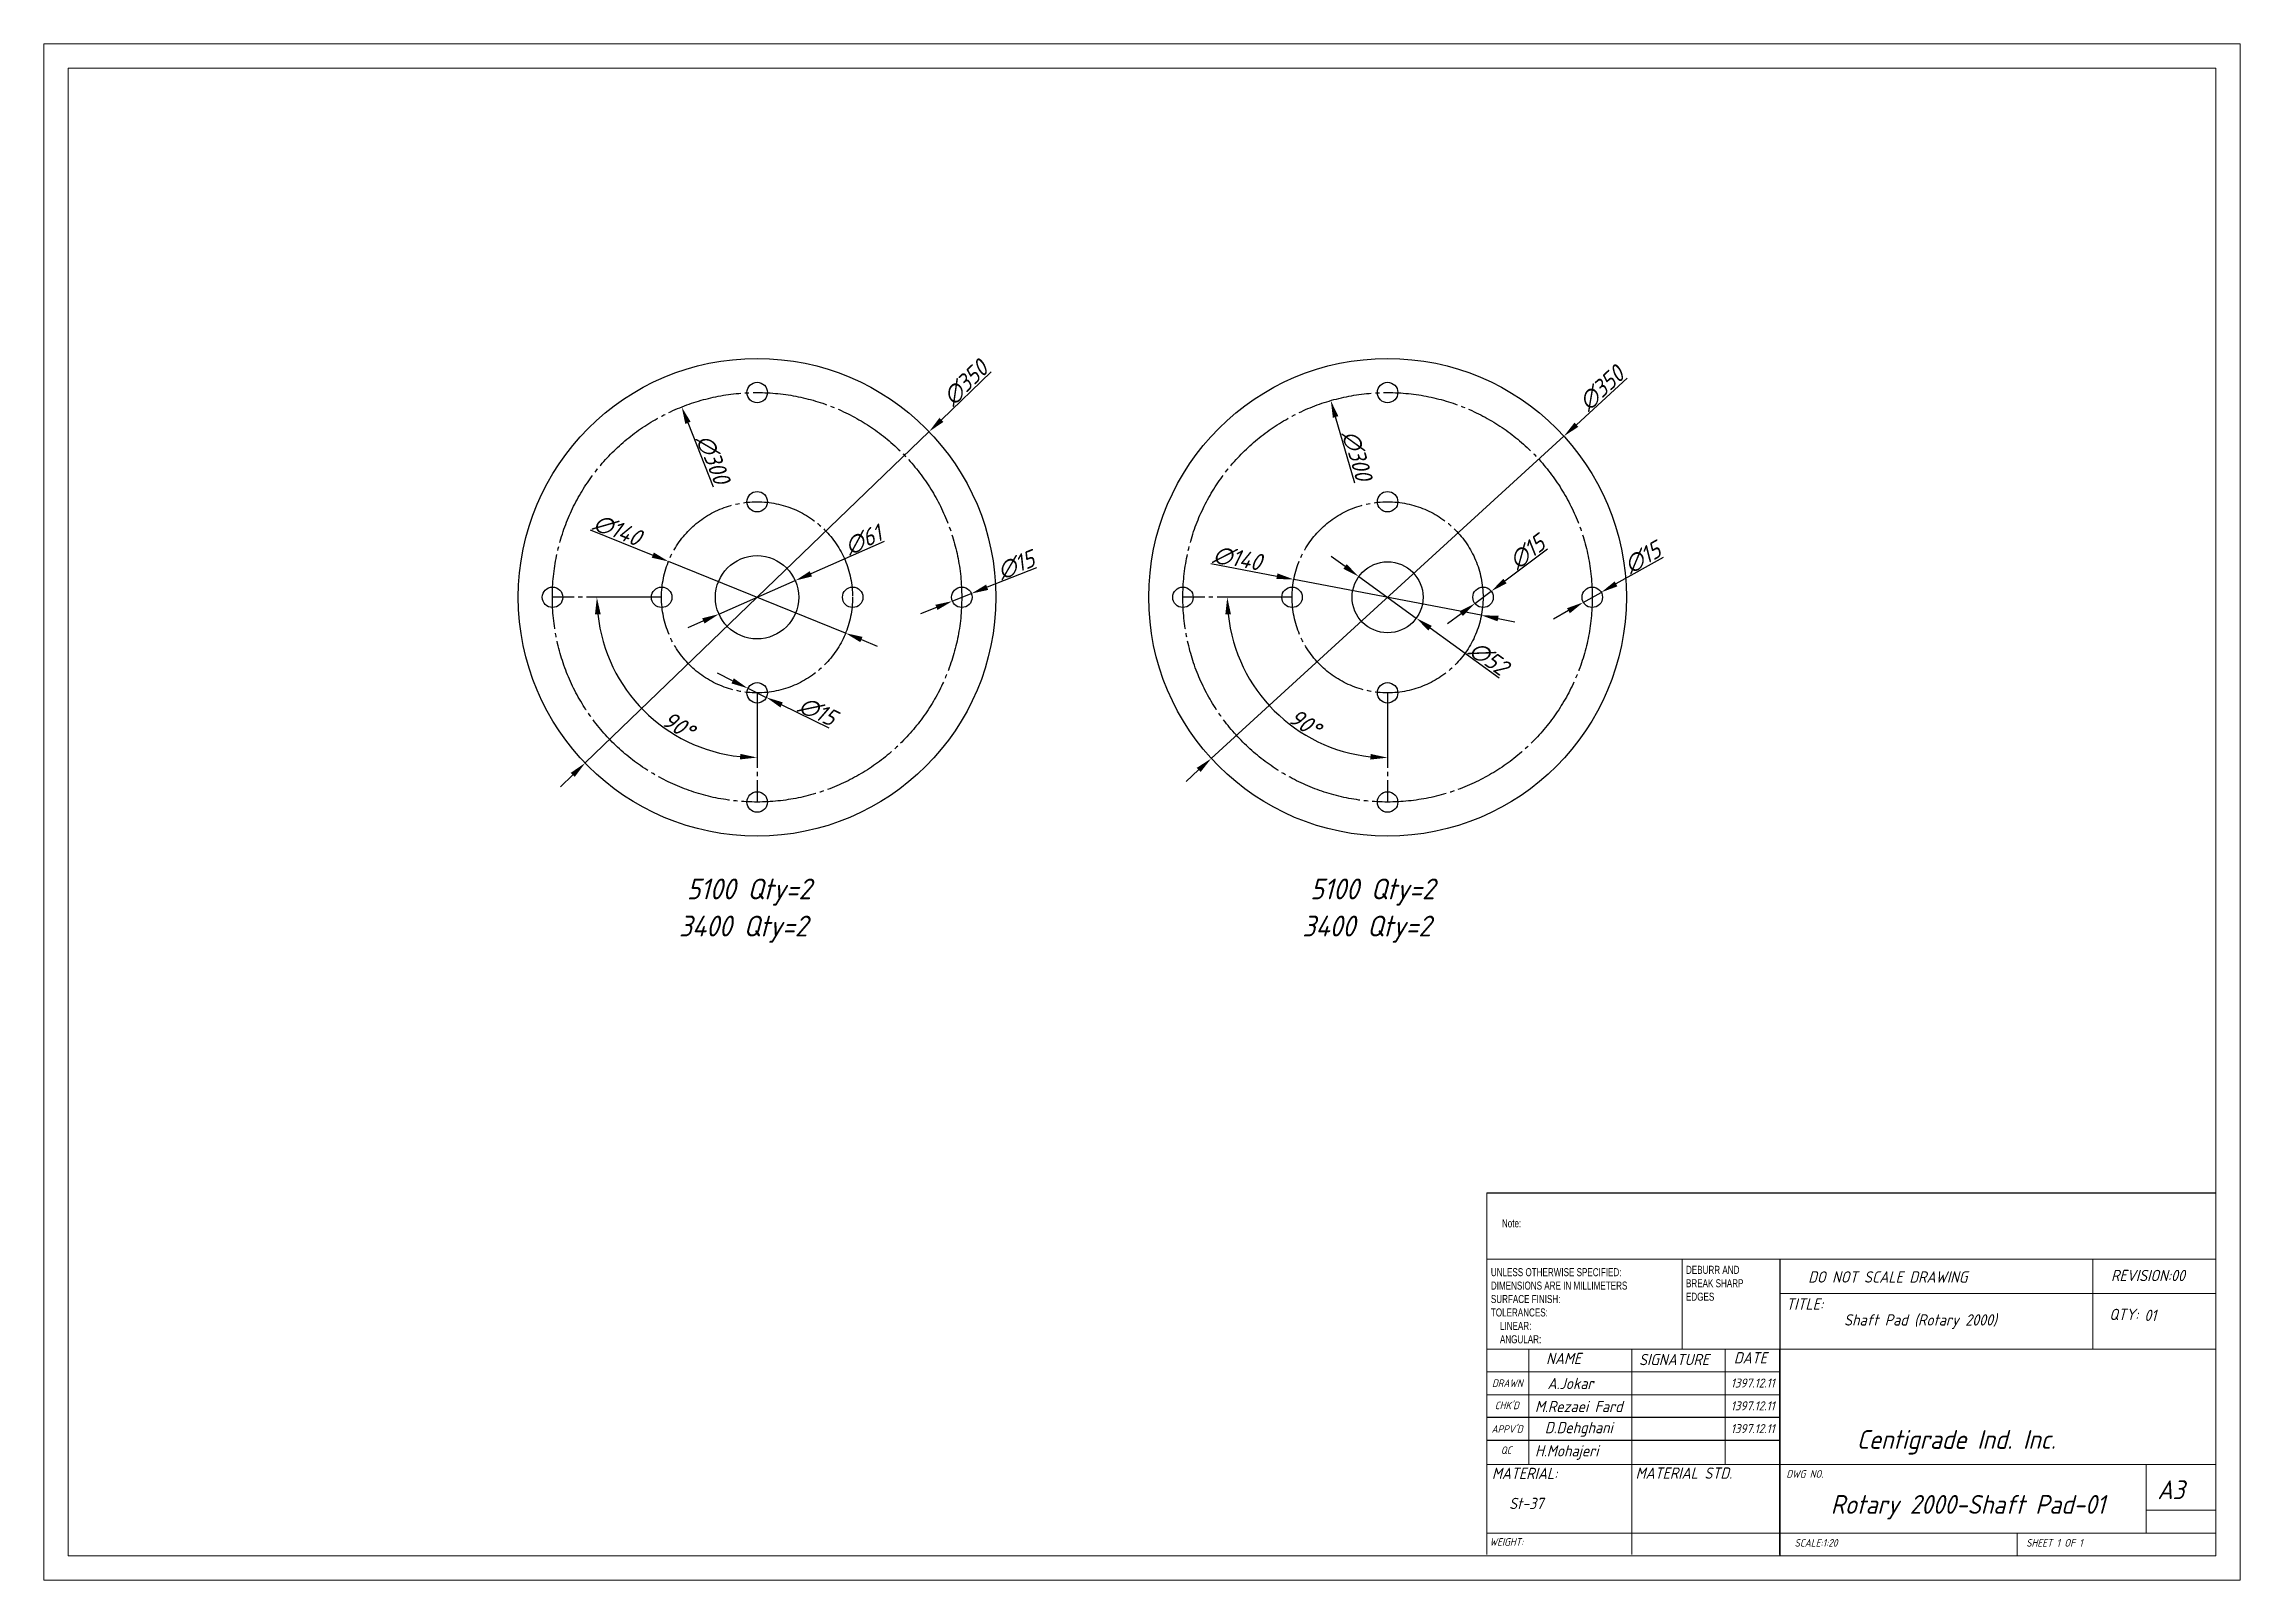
# Model space of a CAD drawing. Header units: millimetres. Extents: x -375 to 6063, y 6933 to 8058.
# Drawn here: x 1234 to 2844, y 6933 to 8058 of the extents above; entities that cross this region are included whole.
import ezdxf

# ---------------------------------------------------------------- set-up
doc = ezdxf.new("R2010")
doc.units = ezdxf.units.MM
doc.header["$LTSCALE"] = 5
doc.linetypes.add('JIS_08_11', pattern=[12.8, 11, -0.6, 0.6, -0.6])
doc.styles.add('GENISO', font='geniso.shx', dxfattribs={"oblique": 15})
doc.styles.add('SLDTEXTSTYLE0', font='TXT', dxfattribs={"width": 0.75})
doc.dimstyles.new('Scale', dxfattribs={"dimscale": 5, "dimtxt": 2.5, "dimasz": 2.5, "dimexe": 1, "dimexo": 1, "dimgap": 0.2, "dimtad": 1, "dimdec": 0, "dimzin": 0, "dimtxsty": 'GENISO', "dimcen": 2.5, "dimclrd": 1, "dimclre": 1, "dimclrt": 256, "dimadec": 0, "dimazin": 0, "dimtfac": 1, "dimtdec": 0, "dimtmove": 0, "dimatfit": 3, "dimfxl": 1, "dimtzin": 0, "dimlwd": -1, "dimlwe": -1, "dimarcsym": 0})

msp = doc.modelspace()

# ---------------------------------------------------------------- texts
at = {"style": 'GENISO', "oblique": 15}
for s, p in [('5100 Qty=2', (1705.2, 7431.6)), ('5100 Qty=2', (2162.1, 7431.6)), ('3400 Qty=2', (1699.4, 7404.4)), ('3400 Qty=2', (2156.3, 7404.4))]:
    msp.add_text(s, height=15.25, dxfattribs=at).set_placement(p)
at = {"color": 7, "linetype": 'ByBlock', "lineweight": 9, "insert": (2302.6, 7197.2), "char_height": 5.9, "attachment_point": 1, "style": 'SLDTEXTSTYLE0'}
msp.add_mtext('Note:', dxfattribs=at)
at = {"attachment_point": 5, "style": 'GENISO'}
for s, insert, char_height in [('DO NOT SCALE DRAWING', (2585.4, 7154.9), 8.264), ('REVISION:00', (2776.1, 7156), 8.264), ('TITLE:', (2524.5, 7135.1), 8.26), ('QTY:', (2758.4, 7127.5), 8.26), ('01', (2777.8, 7126.8), 8.26), ('Shaft Pad (Rotary 2000)', (2609.3, 7122.2), 8.264), ('NAME', (2347.8, 7095.2), 8.26), ('SIGNATURE', (2428.7, 7094.4), 8.26), ('DATE', (2484.7, 7095.7), 8.26), ('DRAWN', (2306.6, 7077.1), 5.51), ('A.Jokar', (2352.8, 7076.9), 8.26), ('1397.12.11', (2486.4, 7077.2), 6.61), ("CHK'D", (2306.2, 7060.8), 5.51), ('M.Rezaei Fard', (2358.9, 7060), 8.264), ('1397.12.11', (2486.4, 7060.5), 6.61), ("APPV'D", (2306.4, 7043.5), 5.51), ('D.Dehghani', (2358.9, 7043.3), 8.26), ('1397.12.11', (2486.4, 7043.8), 6.61), ('Centigrade Ind. Inc.', (2635.5, 7033.8), 13.773), ('QC', (2305.7, 7028), 5.51), ('H.Mohajeri', (2350.1, 7026.3), 8.26), ('MATERIAL:', (2319.3, 7011), 8.26), ('MATERIAL STD.', (2435.9, 7011.2), 8.264), ('DWG NO.', (2524.6, 7010.6), 5.51), ('A3', (2792.9, 6999), 13.77), ('St-37', (2320.4, 6989), 8.26), ('Rotary 2000-Shaft Pad-01', (2644.1, 6986.2), 13.773), ('WEIGHT:', (2305.9, 6960.8), 5.51), ('SCALE:1:20', (2532.8, 6960.1), 5.51), ('SHEET 1 OF 1', (2707.5, 6960.1), 5.509)]:
    msp.add_mtext(s, dxfattribs=dict(at, insert=insert, char_height=char_height))

# ---------------------------------------------------------------- blocks, each defined once
blk = doc.blocks.new('*U65')
for centre in [(-40, 0), (40, 0)]:
    blk.add_circle(centre, 7.5)
blk = doc.blocks.new('*U67')
at = {"color": 0, "linetype": 'ByBlock', "lineweight": -2, "transparency": 16777216}
for p, rotation in [((1093.8, 746.3), 90), ((983.8, 636.3), 180), ((1093.8, 526.3), 270)]:
    blk.add_blockref('*U65', p, dxfattribs=dict(at, rotation=rotation))
blk.add_blockref('*U65', (1203.8, 636.3), dxfattribs=at)
blk = doc.blocks.new('*U68')
for centre in [(-40, 0), (40, 0)]:
    blk.add_circle(centre, 7.5)
blk = doc.blocks.new('*U69')
at = {"color": 0, "linetype": 'ByBlock', "lineweight": -2, "transparency": 16777216}
for p, rotation in [((1093.8, 746.3), 90), ((983.8, 636.3), 180), ((1093.8, 526.3), 270)]:
    blk.add_blockref('*U68', p, dxfattribs=dict(at, rotation=rotation))
blk.add_blockref('*U68', (1203.8, 636.3), dxfattribs=at)
blk = doc.blocks.new('SW_NOTE_0')
at = {"color": 0, "linetype": 'Continuous', "lineweight": 0, "char_height": 1.5, "attachment_point": 1, "style": 'SLDTEXTSTYLE0'}
for s, insert in [('UNLESS OTHERWISE SPECIFIED:', (0, 1.93)), ('SURFACE FINISH:', (0, -3.07)), ('DIMENSIONS ARE IN MILLIMETERS', (0, -0.57)), ('TOLERANCES:', (0, -5.57)), ('LINEAR:', (1.69, -8.07)), ('ANGULAR:', (1.69, -10.57))]:
    blk.add_mtext(s, dxfattribs=dict(at, insert=insert))
blk = doc.blocks.new('SW_NOTE_1')
at = {"color": 0, "linetype": 'Continuous', "lineweight": 0, "char_height": 1.5, "attachment_point": 1, "style": 'SLDTEXTSTYLE0'}
for s, insert in [('DEBURR AND', (0, 1.93)), ('BREAK SHARP', (0, -0.57)), ('EDGES', (0, -3.07))]:
    blk.add_mtext(s, dxfattribs=dict(at, insert=insert))
blk = doc.blocks.new('*D83')
at = {"color": 1, "transparency": 16777216}
for p, q in [((1928.3, 7818), (1891.8, 7782.9)), ((1630.7, 7531.5), (1882.8, 7774.3)), ((1621.7, 7522.8), (1612.7, 7514.1))]:
    blk.add_line(p, q, dxfattribs=at)
for points in [[(1890.4, 7784.4), (1893.3, 7781.4), (1882.8, 7774.3)], [(1620.2, 7524.3), (1623.1, 7521.3), (1630.7, 7531.5)]]:
    blk.add_solid(points, dxfattribs=at)
at = {"layer": 'Defpoints', "color": 0, "transparency": 16777216}
for p in [(1882.8, 7774.3), (1630.7, 7531.5)]:
    blk.add_point(p, dxfattribs=at)
at = {"transparency": 16777216, "insert": (1909.5, 7810), "char_height": 12.5, "attachment_point": 5, "rotation": 43.9201, "style": 'GENISO'}
blk.add_mtext('∅350', dxfattribs=at)
blk = doc.blocks.new('*D84')
at = {"color": 1, "transparency": 16777216}
blk.add_line((1724.7, 7733.6), (1706.1, 7780.7), dxfattribs=at)
blk.add_solid([(1708, 7781.5), (1704.1, 7779.9), (1701.5, 7792.3)], dxfattribs=at)
at = {"layer": 'Defpoints', "color": 0, "transparency": 16777216}
for p in [(1701.5, 7792.3), (1812, 7513.4)]:
    blk.add_point(p, dxfattribs=at)
at = {"transparency": 16777216, "insert": (1724.4, 7754), "char_height": 12.5, "attachment_point": 5, "rotation": 291.6281, "style": 'GENISO'}
blk.add_mtext('∅300', dxfattribs=at)
blk = doc.blocks.new('*D85')
at = {"color": 1, "transparency": 16777216}
for p, q in [((1634.5, 7702.3), (1680.3, 7683.8)), ((1821.6, 7626.6), (1691.9, 7679.1)), ((1833.2, 7621.9), (1844.8, 7617.2))]:
    blk.add_line(p, q, dxfattribs=at)
for points in [[(1681.1, 7685.7), (1679.5, 7681.9), (1691.9, 7679.1)], [(1834, 7623.9), (1832.4, 7620), (1821.6, 7626.6)]]:
    blk.add_solid(points, dxfattribs=at)
at = {"layer": 'Defpoints', "color": 0, "transparency": 16777216}
for p in [(1691.9, 7679.1), (1821.6, 7626.6)]:
    blk.add_point(p, dxfattribs=at)
at = {"transparency": 16777216, "insert": (1654.3, 7702.1), "char_height": 12.5, "attachment_point": 5, "rotation": 337.9768, "style": 'GENISO'}
blk.add_mtext('∅140', dxfattribs=at)
blk = doc.blocks.new('*D72')
at = {"color": 1, "transparency": 16777216}
for p, q in [((1849.9, 7693.7), (1796.1, 7670.1)), ((1728.8, 7640.6), (1784.7, 7665.1)), ((1717.4, 7635.6), (1705.9, 7630.6))]:
    blk.add_line(p, q, dxfattribs=at)
for points in [[(1795.3, 7672), (1797, 7668.2), (1784.7, 7665.1)], [(1716.5, 7637.5), (1718.2, 7633.7), (1728.8, 7640.6)]]:
    blk.add_solid(points, dxfattribs=at)
at = {"layer": 'Defpoints', "color": 0, "transparency": 16777216}
for p in [(1784.7, 7665.1), (1728.8, 7640.6)]:
    blk.add_point(p, dxfattribs=at)
at = {"transparency": 16777216, "insert": (1834.6, 7694.9), "char_height": 12.5, "attachment_point": 5, "rotation": 23.6685, "style": 'GENISO'}
blk.add_mtext('∅61', dxfattribs=at)
blk = doc.blocks.new('*D73')
at = {"color": 1, "transparency": 16777216}
for p, q in [((1738.8, 7591.7), (1727.6, 7597.2)), ((1750, 7586.2), (1763.5, 7579.6)), ((1809.6, 7556.9), (1774.7, 7574.1))]:
    blk.add_line(p, q, dxfattribs=at)
for points in [[(1739.7, 7593.5), (1737.9, 7589.8), (1750, 7586.2)], [(1775.6, 7575.9), (1773.8, 7572.2), (1763.5, 7579.6)]]:
    blk.add_solid(points, dxfattribs=at)
at = {"layer": 'Defpoints', "color": 0, "transparency": 16777216}
for p in [(1750, 7586.2), (1763.5, 7579.6)]:
    blk.add_point(p, dxfattribs=at)
at = {"transparency": 16777216, "insert": (1801, 7569.3), "char_height": 12.5, "attachment_point": 5, "rotation": 333.8876, "style": 'GENISO'}
blk.add_mtext('∅15', dxfattribs=at)
blk = doc.blocks.new('*D74')
at = {"color": 1, "transparency": 16777216}
for p, q in [((1961.5, 7674.6), (1925.3, 7660.2)), ((1888.2, 7645.5), (1876.5, 7640.9)), ((1899.8, 7650.1), (1913.7, 7655.6))]:
    blk.add_line(p, q, dxfattribs=at)
for points in [[(1924.6, 7662.2), (1926.1, 7658.3), (1913.7, 7655.6)], [(1887.4, 7647.4), (1888.9, 7643.6), (1899.8, 7650.1)]]:
    blk.add_solid(points, dxfattribs=at)
at = {"layer": 'Defpoints', "color": 0, "transparency": 16777216}
for p in [(1899.8, 7650.1), (1913.7, 7655.6)]:
    blk.add_point(p, dxfattribs=at)
at = {"transparency": 16777216, "insert": (1946.5, 7676.5), "char_height": 12.5, "attachment_point": 5, "rotation": 21.6488, "style": 'GENISO'}
blk.add_mtext('∅15', dxfattribs=at)
blk = doc.blocks.new('*D75')
at = {"color": 1, "transparency": 16777216}
for p, q in [((2394.5, 7813.5), (2357.2, 7779.3)), ((2089.6, 7534.8), (2348, 7770.9)), ((2080.3, 7526.4), (2071.1, 7518))]:
    blk.add_line(p, q, dxfattribs=at)
for points in [[(2355.8, 7780.9), (2358.6, 7777.8), (2348, 7770.9)], [(2078.9, 7527.9), (2081.8, 7524.9), (2089.6, 7534.8)]]:
    blk.add_solid(points, dxfattribs=at)
at = {"layer": 'Defpoints', "color": 0, "transparency": 16777216}
for p in [(2348, 7770.9), (2089.6, 7534.8)]:
    blk.add_point(p, dxfattribs=at)
at = {"transparency": 16777216, "insert": (2375.6, 7806), "char_height": 12.5, "attachment_point": 5, "rotation": 42.418, "style": 'GENISO'}
blk.add_mtext('∅350', dxfattribs=at)
blk = doc.blocks.new('*D76')
at = {"color": 1, "transparency": 16777216}
for p, q in [((2420.8, 7682.1), (2386.2, 7662.7)), ((2362.2, 7649.2), (2375.3, 7656.5)), ((2351.3, 7643.1), (2340.4, 7636.9))]:
    blk.add_line(p, q, dxfattribs=at)
for points in [[(2385.2, 7664.5), (2387.2, 7660.9), (2375.3, 7656.5)], [(2350.3, 7644.9), (2352.4, 7641.2), (2362.2, 7649.2)]]:
    blk.add_solid(points, dxfattribs=at)
at = {"layer": 'Defpoints', "color": 0, "transparency": 16777216}
for p in [(2362.2, 7649.2), (2375.3, 7656.5)]:
    blk.add_point(p, dxfattribs=at)
at = {"transparency": 16777216, "insert": (2405.7, 7682), "char_height": 12.5, "attachment_point": 5, "rotation": 29.3685, "style": 'GENISO'}
blk.add_mtext('∅15', dxfattribs=at)
blk = doc.blocks.new('*D77')
at = {"color": 1, "transparency": 16777216}
for p, q in [((2336, 7688.1), (2304.8, 7664.8)), ((2282.8, 7648.4), (2294.8, 7657.3)), ((2272.7, 7640.9), (2262.7, 7633.4))]:
    blk.add_line(p, q, dxfattribs=at)
for points in [[(2303.6, 7666.5), (2306, 7663.1), (2294.8, 7657.3)], [(2271.5, 7642.6), (2274, 7639.2), (2282.8, 7648.4)]]:
    blk.add_solid(points, dxfattribs=at)
at = {"layer": 'Defpoints', "color": 0, "transparency": 16777216}
for p in [(2282.8, 7648.4), (2294.8, 7657.3)]:
    blk.add_point(p, dxfattribs=at)
at = {"transparency": 16777216, "insert": (2321.1, 7686), "char_height": 12.5, "attachment_point": 5, "rotation": 36.6975, "style": 'GENISO'}
blk.add_mtext('∅15', dxfattribs=at)
blk = doc.blocks.new('*D78')
at = {"color": 1, "transparency": 16777216}
blk.add_line((2194.7, 7736.4), (2180.7, 7785), dxfattribs=at)
blk.add_solid([(2182.7, 7785.6), (2178.7, 7784.4), (2177.2, 7797)], dxfattribs=at)
at = {"layer": 'Defpoints', "color": 0, "transparency": 16777216}
for p in [(2177.2, 7797), (2260.3, 7508.7)]:
    blk.add_point(p, dxfattribs=at)
at = {"transparency": 16777216, "insert": (2196.4, 7756.7), "char_height": 12.5, "attachment_point": 5, "rotation": 286.0743, "style": 'GENISO'}
blk.add_mtext('∅300', dxfattribs=at)
blk = doc.blocks.new('*D79')
at = {"color": 1, "transparency": 16777216}
for p, q in [((2089.3, 7677.6), (2137.7, 7668.3)), ((2287.5, 7639.7), (2150, 7666)), ((2299.8, 7637.4), (2312.1, 7635))]:
    blk.add_line(p, q, dxfattribs=at)
for points in [[(2138.1, 7670.4), (2137.3, 7666.3), (2150, 7666)], [(2300.2, 7639.4), (2299.4, 7635.3), (2287.5, 7639.7)]]:
    blk.add_solid(points, dxfattribs=at)
at = {"layer": 'Defpoints', "color": 0, "transparency": 16777216}
for p in [(2150, 7666), (2287.5, 7639.7)]:
    blk.add_point(p, dxfattribs=at)
at = {"transparency": 16777216, "insert": (2108.7, 7681.3), "char_height": 12.5, "attachment_point": 5, "rotation": 349.1834, "style": 'GENISO'}
blk.add_mtext('∅140', dxfattribs=at)
blk = doc.blocks.new('*D80')
at = {"color": 1, "transparency": 16777216}
for p, q in [((2187.6, 7675.4), (2177.5, 7682.8)), ((2197.7, 7668.1), (2239.8, 7637.6)), ((2300.6, 7593.7), (2250, 7630.3))]:
    blk.add_line(p, q, dxfattribs=at)
for points in [[(2188.8, 7677.1), (2186.4, 7673.8), (2197.7, 7668.1)], [(2251.2, 7632), (2248.7, 7628.6), (2239.8, 7637.6)]]:
    blk.add_solid(points, dxfattribs=at)
at = {"layer": 'Defpoints', "color": 0, "transparency": 16777216}
for p in [(2197.7, 7668.1), (2239.8, 7637.6)]:
    blk.add_point(p, dxfattribs=at)
at = {"transparency": 16777216, "insert": (2292.9, 7608.2), "char_height": 12.5, "attachment_point": 5, "rotation": 324.1046, "style": 'GENISO'}
blk.add_mtext('∅52', dxfattribs=at)
blk = doc.blocks.new('*D93')
at = {"color": 1, "transparency": 16777216}
blk.add_arc((1756.7, 7652.9), 117.4, 186.1034, 263.8966, dxfattribs=at)
for points in [[(1637.9, 7640.3), (1642.1, 7640.5), (1639.3, 7652.9)], [(1744.4, 7538.2), (1744.2, 7534.1), (1756.7, 7535.5)]]:
    blk.add_solid(points, dxfattribs=at)
at = {"layer": 'Defpoints', "color": 0, "transparency": 16777216}
for p in [(1606.7, 7652.9), (1686.7, 7652.9), (1655.1, 7594.2), (1756.7, 7582.9), (1756.7, 7502.9)]:
    blk.add_point(p, dxfattribs=at)
at = {"transparency": 16777216, "insert": (1698.9, 7559.2), "char_height": 12.5, "attachment_point": 5, "rotation": 328.2959, "style": 'GENISO'}
blk.add_mtext('90°', dxfattribs=at)
blk = doc.blocks.new('*D94')
at = {"color": 1, "transparency": 16777216}
blk.add_arc((2218.8, 7652.9), 117.5, 186.0991, 263.9009, dxfattribs=at)
for points in [[(2099.9, 7640.3), (2104, 7640.5), (2101.3, 7652.9)], [(2206.4, 7538.1), (2206.2, 7534), (2218.8, 7535.4)]]:
    blk.add_solid(points, dxfattribs=at)
at = {"layer": 'Defpoints', "color": 0, "transparency": 16777216}
for p in [(2068.8, 7652.9), (2148.8, 7652.9), (2117, 7594.1), (2218.8, 7582.9), (2218.8, 7502.9)]:
    blk.add_point(p, dxfattribs=at)
at = {"transparency": 16777216, "insert": (2158, 7560.9), "char_height": 12.5, "attachment_point": 5, "rotation": 326.5395, "style": 'GENISO'}
blk.add_mtext('90°', dxfattribs=at)

# ---------------------------------------------------------------- dimensions: what is measured, and where the dimension line sits
for p1, p2, picture, middle in [((1630.7, 7531.5), (1882.8, 7774.3), '*D83', (1909.5, 7810)), ((2089.6, 7534.8), (2348, 7770.9), '*D75', (2375.6, 7806)), ((1821.6, 7626.6), (1691.9, 7679.1), '*D85', (1654.3, 7702.1)), ((2287.5, 7639.7), (2150, 7666), '*D79', (2108.7, 7681.3)), ((2282.8, 7648.4), (2294.8, 7657.3), '*D77', (2321.1, 7686)), ((1899.8, 7650.1), (1913.7, 7655.6), '*D74', (1946.5, 7676.5)), ((1750, 7586.2), (1763.5, 7579.6), '*D73', (1801, 7569.3))]:
    dim = msp.add_diameter_dim_2p(p1=p1, p2=p2, dimstyle='Scale')
    dim.commit()
    dim.dimension.update_dxf_attribs({"geometry": picture, "text_midpoint": middle})
for p1, p2, picture, middle in [((1812, 7513.4), (1701.5, 7792.3), '*D84', (1717.7, 7751.4)), ((2260.3, 7508.7), (2177.2, 7797), '*D78', (2189.4, 7754.7)), ((1728.8, 7640.6), (1784.7, 7665.1), '*D72', (1837.5, 7688.3)), ((2362.2, 7649.2), (2375.3, 7656.5), '*D76', (2409.3, 7675.7)), ((2197.7, 7668.1), (2239.8, 7637.6), '*D80', (2288.7, 7602.3))]:
    dim = msp.add_diameter_dim_2p(p1=p1, p2=p2, dimstyle='Scale')
    dim.commit()
    dim.dimension.update_dxf_attribs({"geometry": picture, "text_midpoint": middle, "dimtype": 163})
for base, line1, line2, picture, middle in [((1655.1, 7594.2), ((1686.7, 7652.9), (1606.7, 7652.9)), ((1756.7, 7582.9), (1756.7, 7502.9)), '*D93', (1695.1, 7553)), ((2117, 7594.1), ((2148.8, 7652.9), (2068.8, 7652.9)), ((2218.8, 7582.9), (2218.8, 7502.9)), '*D94', (2154, 7554.9))]:
    dim = msp.add_angular_dim_2l(base=base, line1=line1, line2=line2, dimstyle='Scale')
    dim.commit()
    dim.dimension.update_dxf_attribs({"geometry": picture, "text_midpoint": middle, "dimtype": 162})

# ---------------------------------------------------------------- linework, layer by layer
at = {"linetype": 'JIS_08_11'}
for p, q in [((1686.7, 7652.9), (1606.7, 7652.9)), ((2148.8, 7652.9), (2068.8, 7652.9)), ((1756.7, 7582.9), (1756.7, 7502.9)), ((2218.8, 7582.9), (2218.8, 7502.9))]:
    msp.add_line(p, q, dxfattribs=at)
at = {"color": 7, "linetype": 'ByBlock', "lineweight": 9}
for p, q in [((2291.5, 7216.6), (2291.5, 7168)), ((2291.5, 7168), (2825.9, 7168)), ((2291.5, 7168), (2291.5, 6951.5)), ((2434.7, 7168), (2434.7, 7102.1)), ((2735.7, 7102.1), (2735.7, 7168)), ((2825.9, 7142.9), (2506.3, 7142.9)), ((2825.9, 7102.1), (2291.5, 7102.1)), ((2322.2, 7102.1), (2322.2, 7017.5)), ((2397.7, 7102.1), (2397.7, 6951.5)), ((2466.2, 7102.1), (2466.2, 7017.5)), ((2506.3, 7085.3), (2291.5, 7085.3)), ((2506.3, 7068.6), (2291.5, 7068.6)), ((2332.4, 7017.5), (2291.5, 7017.5)), ((2332.4, 7017.5), (2825.9, 7017.5)), ((2774.7, 6967.3), (2774.7, 7017.5)), ((2825.9, 6984), (2774.7, 6984)), ((2291.5, 6967.3), (2825.9, 6967.3)), ((2680.3, 6950.6), (2680.3, 6967.3))]:
    msp.add_line(p, q, dxfattribs=at)
for p, q in [((2291.5, 7216.6), (2825.9, 7216.6)), ((2506.3, 7168), (2506.3, 6950.6)), ((2506.3, 6951.5), (2506.3, 7102.1)), ((2506.3, 7051.9), (2291.5, 7051.9)), ((2506.3, 7035.2), (2291.5, 7035.2))]:
    msp.add_line(p, q)
for points in [[(2843.6, 8058.3), (2843.6, 6932.8), (1234.1, 6932.8), (1234.1, 8058.3)], [(2825.9, 8040.6), (2825.9, 6950.6), (1251.8, 6950.6), (1251.8, 8040.6)]]:
    msp.add_lwpolyline(points, close=True, dxfattribs=at)
for centre, radius in [((1756.7, 7652.9), 175), ((2218.8, 7652.9), 175), ((1756.7, 7652.9), 30.5), ((2218.8, 7652.9), 26)]:
    msp.add_circle(centre, radius)
at = {"linetype": 'JIS_08_11'}
for centre, radius in [((1756.7, 7652.9), 150), ((2218.8, 7652.9), 150), ((1756.7, 7652.9), 70), ((2218.8, 7652.9), 70)]:
    msp.add_circle(centre, radius, dxfattribs=at)

# ---------------------------------------------------------------- block references
for name, p in [('*U67', (663, 7016.6)), ('*U69', (1125, 7016.6))]:
    msp.add_blockref(name, p)
at = {"color": 7, "linetype": 'ByBlock', "lineweight": 9, "xscale": 3.935238593033644, "yscale": 3.935238593033644, "zscale": 3.935238593033644}
for name, p in [('SW_NOTE_1', (2437.5, 7155.5)), ('SW_NOTE_0', (2294.5, 7153.8))]:
    msp.add_blockref(name, p, dxfattribs=at)

msp.set_redraw_order([(e.dxf.handle, doc.entitydb.next_handle()) for e in msp.query("TEXT MTEXT ATTDEF DIMENSION ARC_DIMENSION")])  # texts and dimensions are drawn at this point

doc.saveas('drawing.dxf')
